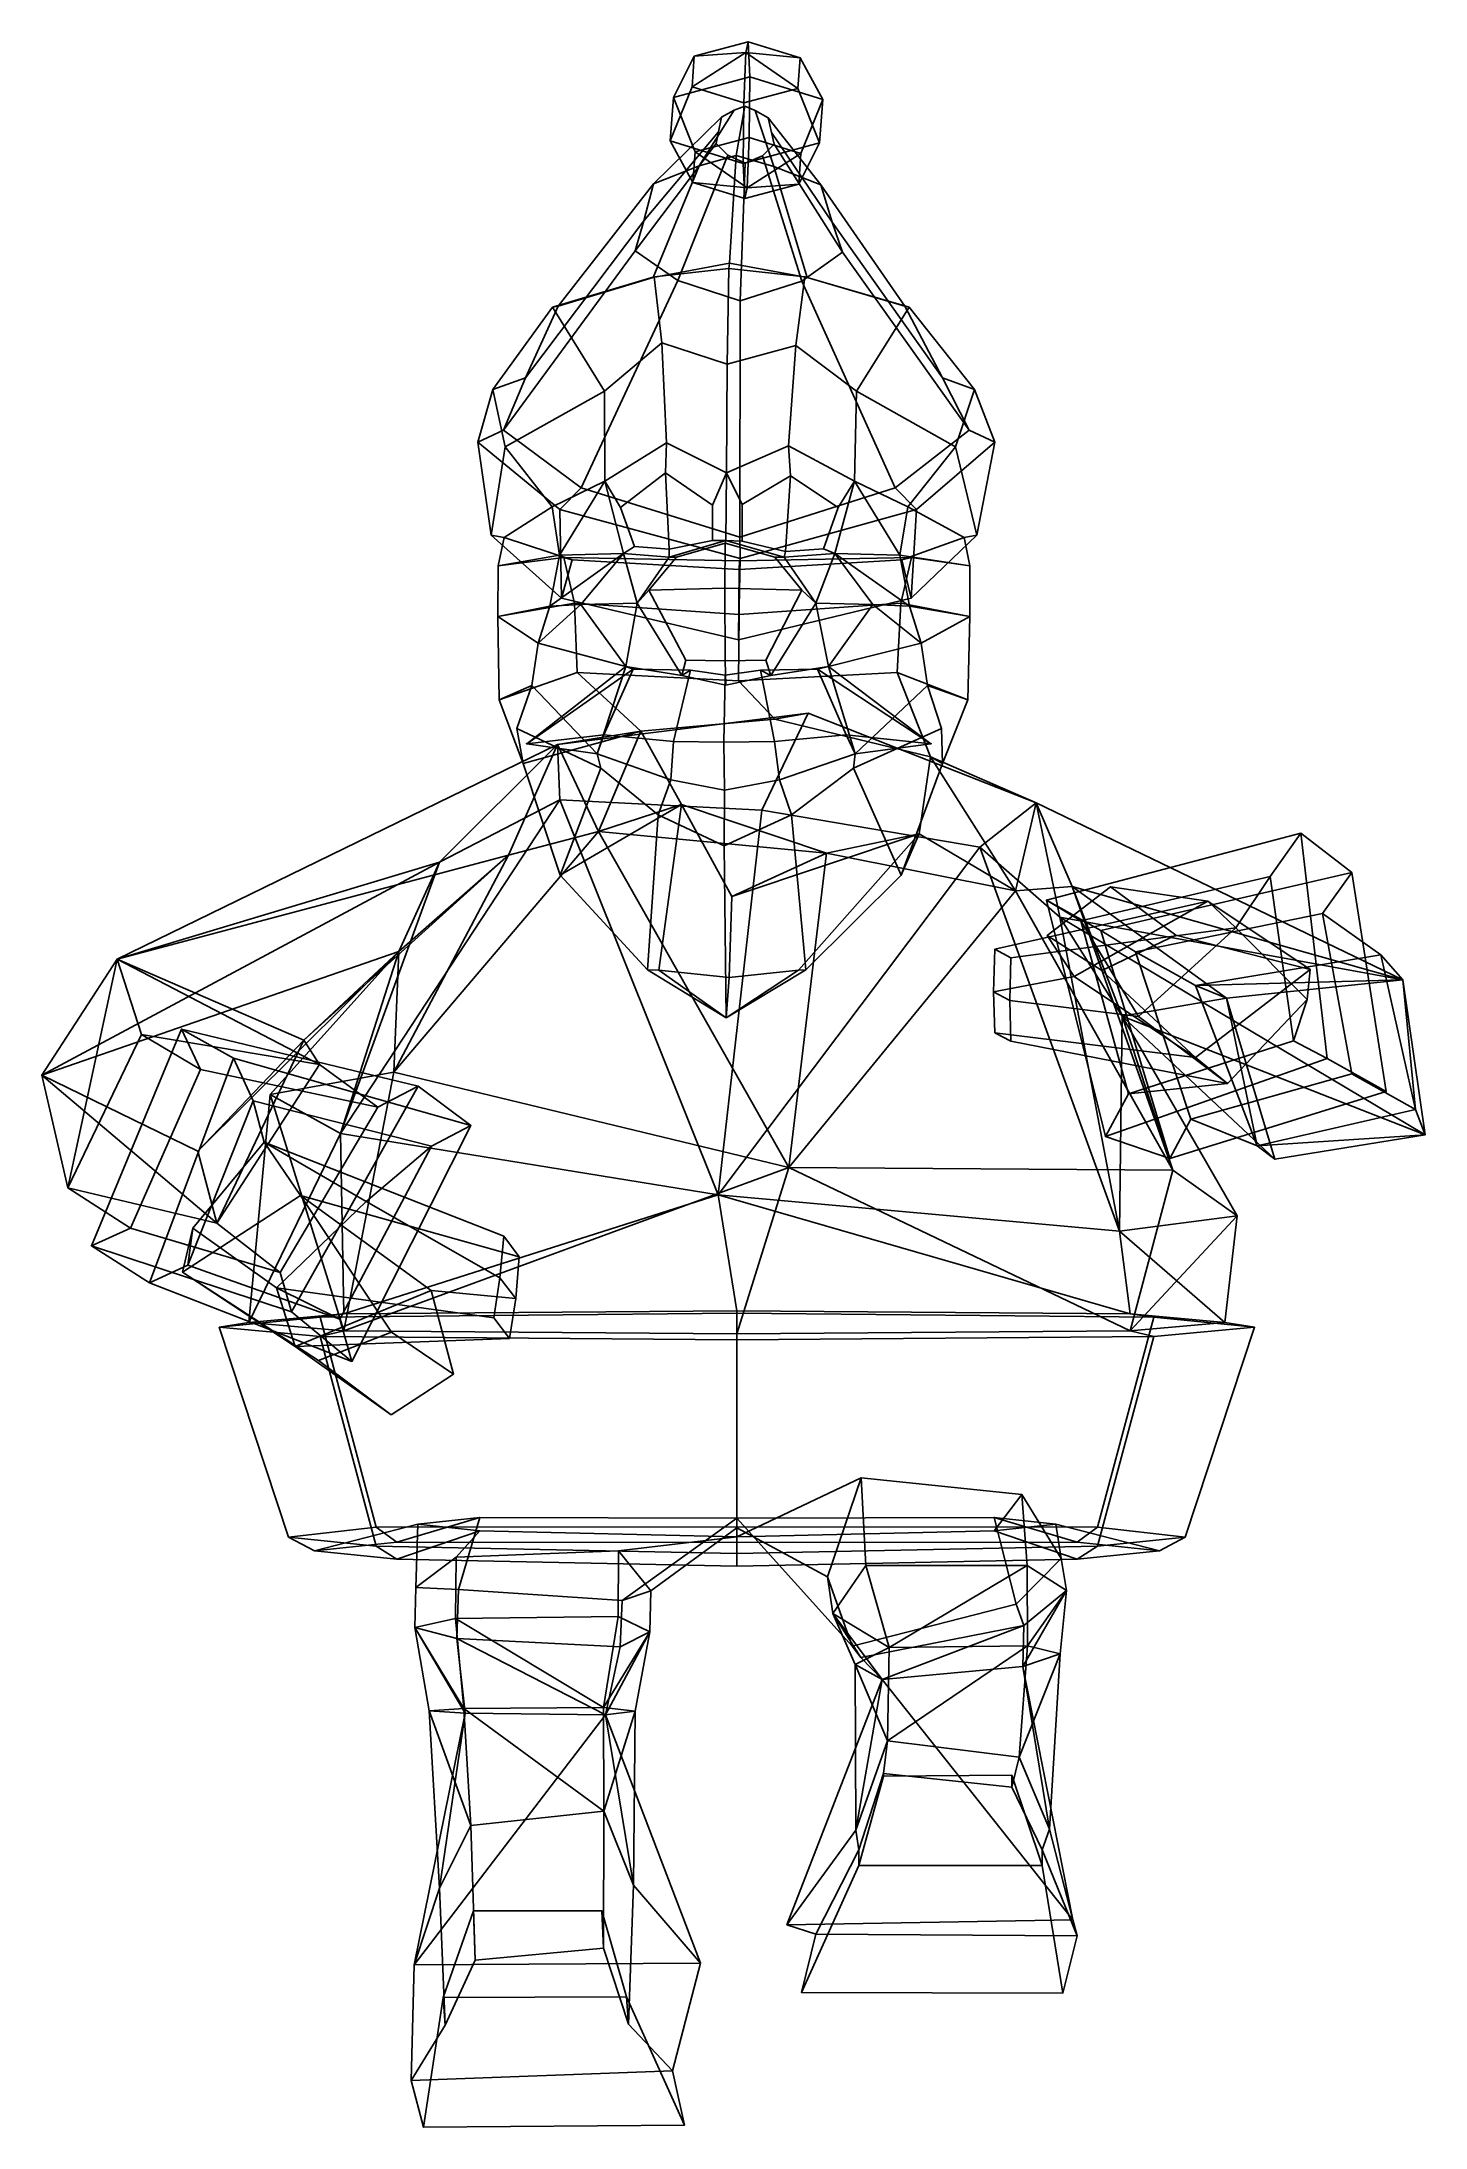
# Model space of a CAD drawing. Extents: x -183 to 173, y -148 to 388.
import ezdxf

# ---------------------------------------------------------------- set-up
doc = ezdxf.new("R2010")
doc.units = 0

msp = doc.modelspace()

# ---------------------------------------------------------------- linework, layer by layer
for p in [(-57.763596, 207.802673, 108.429733), (46.193691, 207.802673, 111.631088)]:
    msp.add_point(p)
for points in [[(-14.665961, 384.682983, -28.622747), (-0.774449, 388.431488, -34.444443), (-0.414084, 379.385986, -47.337162), (-20.059666, 374.084808, -39.104107)], [(-1.410165, 385.654297, -18.608929), (-0.774449, 388.431488, -34.444443), (-14.665961, 384.682983, -28.622747)], [(-1.410165, 385.654297, -18.608929), (12.529898, 384.30484, -27.597292), (-0.774449, 388.431488, -34.444443)], [(12.529898, 384.30484, -27.597292), (18.401079, 373.550049, -37.653893), (-0.414084, 379.385986, -47.337162), (-0.774449, 388.431488, -34.444443)], [(-20.890083, 362.947693, -21.187737), (-15.253153, 376.807861, -15.95401), (-14.665961, 384.682983, -28.622747), (-20.059666, 374.084808, -39.104107)], [(-1.948836, 372.681244, -9.106914), (-1.410165, 385.654297, -18.608929), (-15.253153, 376.807861, -15.95401)], [(-15.253153, 376.807861, -15.95401), (-1.410165, 385.654297, -18.608929), (-14.665961, 384.682983, -28.622747)], [(-1.948836, 372.681244, -9.106914), (11.942706, 376.429718, -14.928555), (-1.410165, 385.654297, -18.608929)], [(11.942706, 376.429718, -14.928555), (12.529898, 384.30484, -27.597292), (-1.410165, 385.654297, -18.608929)], [(17.57066, 362.412903, -19.737524), (18.401079, 373.550049, -37.653893), (12.529898, 384.30484, -27.597292), (11.942706, 376.429718, -14.928555)], [(-2.074917, 357.111755, -11.504498), (-1.948836, 372.681244, -9.106914), (-15.253153, 376.807861, -15.95401), (-20.890083, 362.947693, -21.187737)], [(-14.431678, 360.067963, -43.913025), (-20.059666, 374.084808, -39.104107), (-0.414084, 379.385986, -47.337162), (-0.540166, 363.816467, -49.734718)], [(-2.074917, 357.111755, -11.504498), (17.57066, 362.412903, -19.737524), (11.942706, 376.429718, -14.928555), (-1.948836, 372.681244, -9.106914)], [(12.764179, 359.689819, -42.887569), (-0.540166, 363.816467, -49.734718), (-0.414084, 379.385986, -47.337162), (18.401079, 373.550049, -37.653893)], [(-4.37944, 370.825378, -17.137192), (-7.699285, 369.038971, -18.415272), (-25.207827, 351.890045, 28.787086), (-13.413349, 356.475525, 34.154537)], [(-20.890083, 362.947693, -21.187737), (-20.059666, 374.084808, -39.104107), (-14.431678, 360.067963, -43.913025), (-15.01887, 352.192841, -31.244287)], [(-1.696675, 371.857574, -16.363199), (-4.37944, 370.825378, -17.137192), (-13.413349, 356.475525, 34.154537), (-3.867785, 359.135712, 37.376846)], [(-1.696675, 371.857574, -16.363199), (-3.867785, 359.135712, 37.376846), (5.827796, 356.36087, 34.80405), (1.007055, 370.750488, -16.934086)], [(1.007055, 370.750488, -16.934086), (5.827796, 356.36087, 34.80405), (17.879326, 351.633331, 30.241556), (4.362823, 368.871246, -17.960455)], [(17.57066, 362.412903, -19.737524), (12.176987, 351.814697, -30.21883), (12.764179, 359.689819, -42.887569), (18.401079, 373.550049, -37.653893)], [(-8.411701, 365.274353, -20.816711), (-9.067967, 362.23877, -22.756891), (-29.857391, 334.593292, 10.138931), (-27.620081, 342.315125, 18.470539)], [(-7.699285, 369.038971, -18.415272), (-8.411701, 365.274353, -20.816711), (-27.620081, 342.315125, 18.470539), (-25.207827, 351.890045, 28.787086)], [(4.362823, 368.871246, -17.960455), (17.879326, 351.633331, 30.241556), (20.82102, 342.026489, 20.105738), (5.149226, 365.085785, -20.305378)], [(5.149226, 365.085785, -20.305378), (20.82102, 342.026489, 20.105738), (23.485409, 334.275482, 11.939594), (5.865175, 362.031128, -22.193817)], [(-9.067967, 362.23877, -22.756891), (-6.040274, 359.220398, -24.515091), (-18.937603, 326.966949, 2.437042), (-29.857391, 334.593292, 10.138931)], [(-2.074917, 357.111755, -11.504498), (-20.890083, 362.947693, -21.187737), (-15.01887, 352.192841, -31.244287), (-1.714552, 348.066223, -24.39719)], [(-15.01887, 352.192841, -31.244287), (-14.431678, 360.067963, -43.913025), (-1.078848, 350.843384, -40.232655)], [(-1.078848, 350.843384, -40.232655), (-14.431678, 360.067963, -43.913025), (-0.540166, 363.816467, -49.734718)], [(-2.074917, 357.111755, -11.504498), (-1.714552, 348.066223, -24.39719), (12.176987, 351.814697, -30.21883), (17.57066, 362.412903, -19.737524)], [(-1.078848, 350.843384, -40.232655), (-0.540166, 363.816467, -49.734718), (12.764179, 359.689819, -42.887569)], [(12.176987, 351.814697, -30.21883), (-1.078848, 350.843384, -40.232655), (12.764179, 359.689819, -42.887569)], [(5.865175, 362.031128, -22.193817), (23.485409, 334.275482, 11.939594), (12.983082, 326.776764, 3.51457), (2.895817, 359.096161, -24.178144)], [(-49.733017, 320.393585, 73.479614), (-25.21385, 327.722839, 84.940117), (-13.413349, 356.475525, 34.154537), (-25.207827, 351.890045, 28.787086)], [(-5.633788, 331.404694, 92.005562), (-3.867785, 359.135712, 37.376846), (-13.413349, 356.475525, 34.154537), (-25.21385, 327.722839, 84.940117)], [(-6.040274, 359.220398, -24.515091), (-1.552576, 357.152924, -25.607298), (-2.836637, 321.777069, -2.456489), (-18.937603, 326.966949, 2.437042)], [(-5.633788, 331.404694, 92.005562), (14.343919, 327.722839, 86.158295), (5.827796, 356.36087, 34.80405), (-3.867785, 359.135712, 37.376846)], [(2.895817, 359.096161, -24.178144), (12.983082, 326.776764, 3.51457), (-2.836637, 321.777069, -2.456489), (-1.552576, 357.152924, -25.607298)], [(39.521812, 320.393585, 76.228218), (17.879326, 351.633331, 30.241556), (5.827796, 356.36087, 34.80405), (14.343919, 327.722839, 86.158295)], [(-58.111385, 301.916931, 51.838196), (-49.733017, 320.393585, 73.479614), (-25.207827, 351.890045, 28.787086), (-27.620081, 342.315125, 18.470539)], [(-1.714552, 348.066223, -24.39719), (-15.01887, 352.192841, -31.244287), (-1.078848, 350.843384, -40.232655)], [(-1.714552, 348.066223, -24.39719), (-1.078848, 350.843384, -40.232655), (12.176987, 351.814697, -30.21883)], [(49.215935, 301.916901, 55.143341), (20.82102, 342.026489, 20.105738), (17.879326, 351.633331, 30.241556), (39.521812, 320.393585, 76.228218)], [(-63.795689, 288.49353, 32.724415), (-58.111385, 301.916931, 51.838196), (-27.620081, 342.315125, 18.470539), (-29.857391, 334.593292, 10.138931)], [(56.065571, 288.4935, 36.415539), (23.485409, 334.275482, 11.939594), (20.82102, 342.026489, 20.105738), (49.215935, 301.916901, 55.143341)], [(-43.734264, 273.62616, 17.649656), (-63.795689, 288.49353, 32.724415), (-29.857391, 334.593292, 10.138931), (-18.937603, 326.966949, 2.437042)], [(36.969723, 273.62616, 20.134935), (12.983082, 326.776764, 3.51457), (23.485409, 334.275482, 11.939594), (56.065571, 288.4935, 36.415539)], [(-23.049641, 310.933472, 103.858185), (-24.991432, 327.950592, 90.344574), (-51.138714, 320.112152, 78.764809), (-37.794567, 298.526672, 97.269722)], [(-24.991432, 327.950592, 90.344574), (-25.21385, 327.722839, 84.940117), (-49.733017, 320.393585, 73.479614), (-51.138714, 320.112152, 78.764809)], [(-5.779054, 330.073425, 96.722786), (-5.633788, 331.404694, 92.005562), (-25.21385, 327.722839, 84.940117), (-24.991432, 327.950592, 90.344574)], [(-6.247563, 305.447083, 111.936508), (-5.779054, 330.073425, 96.722786), (-24.991432, 327.950592, 90.344574), (-23.049641, 310.933472, 103.858185)], [(-6.247563, 305.447083, 111.936508), (11.410066, 310.249695, 105.349007), (13.789377, 327.950592, 91.538826), (-5.779054, 330.073425, 96.722786)], [(-5.779054, 330.073425, 96.722786), (13.789377, 327.950592, 91.538826), (14.343919, 327.722839, 86.158295), (-5.633788, 331.404694, 92.005562)], [(11.410066, 310.249695, 105.349007), (27.013762, 298.526672, 99.265503), (40.59964, 320.112152, 81.58989), (13.789377, 327.950592, 91.538826)], [(13.789377, 327.950592, 91.538826), (40.59964, 320.112152, 81.58989), (39.521812, 320.393585, 76.228218), (14.343919, 327.722839, 86.158295)], [(-2.926732, 260.913422, 4.099665), (-43.734264, 273.62616, 17.649656), (-18.937603, 326.966949, 2.437042), (-2.836637, 321.777069, -2.456489)], [(-2.926732, 260.913422, 4.099665), (-2.836637, 321.777069, -2.456489), (12.983082, 326.776764, 3.51457), (36.969723, 273.62616, 20.134935)], [(-51.138714, 320.112152, 78.764809), (-49.733017, 320.393585, 73.479614), (-58.111385, 301.916931, 51.838196), (-66.501694, 298.949829, 54.685814)], [(-37.794567, 298.526672, 97.269722), (-51.138714, 320.112152, 78.764809), (-66.501694, 298.949829, 54.685814), (-63.323288, 284.214355, 82.955971)], [(27.013762, 298.526672, 99.265503), (52.503235, 284.214325, 86.52285), (57.415119, 298.949829, 58.501831), (40.59964, 320.112152, 81.58989)], [(40.59964, 320.112152, 81.58989), (57.415119, 298.949829, 58.501831), (49.215935, 301.916901, 55.143341), (39.521812, 320.393585, 76.228218)], [(-23.049641, 310.933472, 103.858185), (-37.794567, 298.526672, 97.269722), (-37.674686, 275.38208, 102.886467), (-21.788818, 285.242249, 113.879646)], [(-6.247563, 305.447083, 111.936508), (-23.049641, 310.933472, 103.858185), (-21.788818, 285.242249, 113.879646), (-6.419918, 277.47171, 117.533348)], [(-6.247563, 305.447083, 111.936508), (-6.419918, 277.47171, 117.533348), (9.544523, 284.460419, 114.96431), (11.410066, 310.249695, 105.349007)], [(11.410066, 310.249695, 105.349007), (9.544523, 284.460419, 114.96431), (26.548496, 275.38208, 104.86422), (27.013762, 298.526672, 99.265503)], [(-66.501694, 298.949829, 54.685814), (-58.111385, 301.916931, 51.838196), (-63.795689, 288.49353, 32.724415), (-70.346657, 285.394348, 32.511021)], [(57.415119, 298.949829, 58.501831), (62.617249, 285.394348, 36.605644), (56.065571, 288.4935, 36.415539), (49.215935, 301.916901, 55.143341)], [(-63.323288, 284.214355, 82.955971), (-66.501694, 298.949829, 54.685814), (-70.346657, 285.394348, 32.511021), (-66.963081, 261.473633, 52.568161)], [(-51.27343, 268.750305, 86.899651), (-37.674686, 275.38208, 102.886467), (-37.794567, 298.526672, 97.269722), (-63.323288, 284.214355, 82.955971)], [(40.23354, 268.750305, 89.717606), (52.503235, 284.214325, 86.52285), (27.013762, 298.526672, 99.265503), (26.548496, 275.38208, 104.86422)], [(52.503235, 284.214325, 86.52285), (58.005939, 261.473633, 56.41658), (62.617249, 285.394348, 36.605644), (57.415119, 298.949829, 58.501831)], [(-70.346657, 285.394348, 32.511021), (-63.795689, 288.49353, 32.724415), (-43.734264, 273.62616, 17.649656), (-49.228775, 268.098877, 16.45369)], [(-66.963081, 261.473633, 52.568161), (-70.346657, 285.394348, 32.511021), (-49.228775, 268.098877, 16.45369), (-48.824905, 245.246094, 32.426498)], [(-22.047392, 277.45752, 113.866714), (-21.788818, 285.242249, 113.879646), (-37.674686, 275.38208, 102.886467), (-33.690636, 268.586578, 104.139587)], [(-22.047392, 277.45752, 113.866714), (-9.968741, 269.18219, 116.301605), (-6.419918, 277.47171, 117.533348), (-21.788818, 285.242249, 113.879646)], [(10.060052, 276.752808, 114.690994), (9.544523, 284.460419, 114.96431), (-6.419918, 277.47171, 117.533348), (-2.354457, 269.31073, 116.709999)], [(10.060052, 276.752808, 114.690994), (22.334066, 268.57486, 103.357361), (26.548496, 275.38208, 104.86422), (9.544523, 284.460419, 114.96431)], [(62.617249, 285.394348, 36.605644), (42.527412, 268.098877, 19.27932), (36.969723, 273.62616, 20.134935), (56.065571, 288.4935, 36.415539)], [(58.005939, 261.473633, 56.41658), (41.141476, 245.246063, 35.19701), (42.527412, 268.098877, 19.27932), (62.617249, 285.394348, 36.605644)], [(-63.323288, 284.214355, 82.955971), (-66.963081, 261.473633, 52.568161), (-63.609589, 260.825653, 51.06192), (-51.27343, 268.750305, 86.899651)], [(52.503235, 284.214325, 86.52285), (40.23354, 268.750305, 89.717606), (54.751484, 260.825653, 54.706844), (58.005939, 261.473633, 56.41658)], [(-49.342075, 256.295074, 88.274399), (-37.674686, 275.38208, 102.886467), (-51.27343, 268.750305, 86.899651)], [(-32.920647, 256.776367, 108.684898), (-37.674686, 275.38208, 102.886467), (-49.342075, 256.295074, 88.274399)], [(-30.050776, 258.562134, 107.676445), (-33.690636, 268.586578, 104.139587), (-37.674686, 275.38208, 102.886467), (-32.920647, 256.776367, 108.684898)], [(-21.123627, 257.895386, 113.087952), (-22.047392, 277.45752, 113.866714), (-33.690636, 268.586578, 104.139587), (-30.050776, 258.562134, 107.676445)], [(-9.968741, 269.18219, 116.301605), (-22.047392, 277.45752, 113.866714), (-21.123627, 257.895386, 113.087952), (-10.009377, 260.121613, 117.621185)], [(-10.009377, 260.121613, 117.621185), (-6.524918, 260.042236, 120.94297), (-6.419918, 277.47171, 117.533348), (-9.968741, 269.18219, 116.301605)], [(-2.401805, 259.873718, 118.247513), (-2.354457, 269.31073, 116.709999), (-6.419918, 277.47171, 117.533348), (-6.524918, 260.042236, 120.94297)], [(-2.354457, 269.31073, 116.709999), (-2.401805, 259.873718, 118.247513), (8.781822, 257.250854, 113.411308), (10.060052, 276.752808, 114.690994)], [(8.781822, 257.250854, 113.411308), (18.534462, 257.916504, 107.378403), (22.334066, 268.57486, 103.357361), (10.060052, 276.752808, 114.690994)], [(18.534462, 257.916504, 107.378403), (21.446678, 256.776367, 110.359138), (26.548496, 275.38208, 104.86422), (22.334066, 268.57486, 103.357361)], [(21.446678, 256.776367, 110.359138), (38.221256, 256.295074, 90.970909), (26.548496, 275.38208, 104.86422)], [(38.221256, 256.295074, 90.970909), (40.23354, 268.750305, 89.717606), (26.548496, 275.38208, 104.86422)], [(-51.27343, 268.750305, 86.899651), (-63.609589, 260.825653, 51.06192), (-65.133423, 253.585815, 51.669468), (-49.342075, 256.295074, 88.274399)], [(-49.228775, 268.098877, 16.45369), (-43.734264, 273.62616, 17.649656), (-2.926732, 260.913422, 4.099665), (-2.867269, 255.430573, 2.168707)], [(42.527412, 268.098877, 19.27932), (-2.867269, 255.430573, 2.168707), (-2.926732, 260.913422, 4.099665), (36.969723, 273.62616, 20.134935)], [(40.23354, 268.750305, 89.717606), (38.221256, 256.295074, 90.970909), (56.235039, 253.585815, 55.407005), (54.751484, 260.825653, 54.706844)], [(-48.824905, 245.246094, 32.426498), (-49.228775, 268.098877, 16.45369), (-2.867269, 255.430573, 2.168707), (-3.331119, 234.490295, 17.231268)], [(41.141476, 245.246063, 35.19701), (-3.331119, 234.490295, 17.231268), (-2.867269, 255.430573, 2.168707), (42.527412, 268.098877, 19.27932)], [(-66.963081, 261.473633, 52.568161), (-48.824905, 245.246094, 32.426498), (-46.049946, 255.138611, 26.334406), (-63.609589, 260.825653, 51.06192)], [(-65.133423, 253.585815, 51.669468), (-63.609589, 260.825653, 51.06192), (-46.049946, 255.138611, 26.334406), (-48.237137, 255.701111, 22.234213)], [(-21.123627, 257.895386, 113.087952), (-30.050776, 258.562134, 107.676445), (-32.920647, 256.776367, 108.684898), (-21.161768, 255.826233, 115.395149)], [(-6.857255, 247.826416, 140.129303), (-6.71127, 259.411011, 135.388733), (-19.225603, 255.797424, 131.669815), (-26.349178, 247.307465, 133.095139)], [(-21.123627, 257.895386, 113.087952), (-21.161768, 255.826233, 115.395149), (-6.524918, 260.042236, 120.94297), (-10.009377, 260.121613, 117.621185)], [(-6.71127, 259.411011, 135.388733), (-6.524918, 260.042236, 120.94297), (-21.161768, 255.826233, 115.395149), (-19.225603, 255.797424, 131.669815)], [(-6.857255, 247.826416, 140.129303), (13.030555, 247.307465, 134.307831), (6.00818, 255.797424, 132.446884), (-6.71127, 259.411011, 135.388733)], [(-6.71127, 259.411011, 135.388733), (6.00818, 255.797424, 132.446884), (8.425563, 255.826233, 116.30629), (-6.524918, 260.042236, 120.94297)], [(8.781822, 257.250854, 113.411308), (-2.401805, 259.873718, 118.247513), (-6.524918, 260.042236, 120.94297), (8.425563, 255.826233, 116.30629)], [(8.781822, 257.250854, 113.411308), (8.425563, 255.826233, 116.30629), (21.446678, 256.776367, 110.359138), (18.534462, 257.916504, 107.378403)], [(58.005939, 261.473633, 56.41658), (54.751484, 260.825653, 54.706844), (38.746632, 255.138611, 28.945713), (41.141476, 245.246063, 35.19701)], [(56.235039, 253.585815, 55.407005), (41.181965, 255.701111, 24.987871), (38.746632, 255.138611, 28.945713), (54.751484, 260.825653, 54.706844)], [(-49.342075, 256.295074, 88.274399), (-65.133423, 253.585815, 51.669468), (-65.243423, 240.523987, 54.533901), (-51.799145, 243.205963, 88.733574)], [(-65.243423, 240.523987, 54.533901), (-65.133423, 253.585815, 51.669468), (-48.237137, 255.701111, 22.234213), (-45.466896, 243.942383, 21.449591)], [(-51.799145, 243.205963, 88.733574), (-32.920647, 256.776367, 108.684898), (-49.342075, 256.295074, 88.274399)], [(-43.864357, 243.605652, 112.220879), (-32.920647, 256.776367, 108.684898), (-51.799145, 243.205963, 88.733574)], [(-48.824905, 245.246094, 32.426498), (-3.331119, 234.490295, 17.231268), (-3.139555, 252.663696, 11.010733), (-46.049946, 255.138611, 26.334406)], [(-48.237137, 255.701111, 22.234213), (-46.049946, 255.138611, 26.334406), (-3.139555, 252.663696, 11.010733), (-3.064239, 254.837891, 8.565076)], [(-45.466896, 243.942383, 21.449591), (-48.237137, 255.701111, 22.234213), (-3.064239, 254.837891, 8.565076), (-3.131433, 241.057098, 10.747564)], [(-43.864357, 243.605652, 112.220879), (-29.332556, 243.917603, 115.69207), (-32.920647, 256.776367, 108.684898)], [(-29.332556, 243.917603, 115.69207), (-21.161768, 255.826233, 115.395149), (-32.920647, 256.776367, 108.684898)], [(-26.349178, 247.307465, 133.095139), (-19.225603, 255.797424, 131.669815), (-21.161768, 255.826233, 115.395149), (-29.332556, 243.917603, 115.69207)], [(41.141476, 245.246063, 35.19701), (38.746632, 255.138611, 28.945713), (-3.139555, 252.663696, 11.010733), (-3.331119, 234.490295, 17.231268)], [(41.181965, 255.701111, 24.987871), (-3.064239, 254.837891, 8.565076), (-3.139555, 252.663696, 11.010733), (38.746632, 255.138611, 28.945713)], [(38.465256, 243.942383, 24.034279), (-3.131433, 241.057098, 10.747564), (-3.064239, 254.837891, 8.565076), (41.181965, 255.701111, 24.987871)], [(13.030555, 247.307465, 134.307831), (16.562599, 243.917603, 117.105408), (8.425563, 255.826233, 116.30629), (6.00818, 255.797424, 132.446884)], [(16.562599, 243.917603, 117.105408), (21.446678, 256.776367, 110.359138), (8.425563, 255.826233, 116.30629)], [(31.280451, 243.605652, 114.534966), (21.446678, 256.776367, 110.359138), (16.562599, 243.917603, 117.105408)], [(31.280451, 243.605652, 114.534966), (40.64542, 243.205963, 91.580406), (21.446678, 256.776367, 110.359138)], [(40.64542, 243.205963, 91.580406), (38.221256, 256.295074, 90.970909), (21.446678, 256.776367, 110.359138)], [(38.221256, 256.295074, 90.970909), (40.64542, 243.205963, 91.580406), (56.168583, 240.523987, 58.272781), (56.235039, 253.585815, 55.407005)], [(56.168583, 240.523987, 58.272781), (38.465256, 243.942383, 24.034279), (41.181965, 255.701111, 24.987871), (56.235039, 253.585815, 55.407005)], [(-16.809267, 229.330719, 129.486862), (-26.349178, 247.307465, 133.095139), (-29.332556, 243.917603, 115.69207), (-17.868303, 225.342957, 116.769836)], [(-6.700863, 229.083679, 135.050797), (-6.857255, 247.826416, 140.129303), (-26.349178, 247.307465, 133.095139), (-16.809267, 229.330719, 129.486862)], [(-6.700863, 229.083679, 135.050797), (3.730745, 229.330719, 130.119385), (13.030555, 247.307465, 134.307831), (-6.857255, 247.826416, 140.129303)], [(3.730745, 229.330719, 130.119385), (5.053752, 225.342957, 117.475723), (16.562599, 243.917603, 117.105408), (13.030555, 247.307465, 134.307831)], [(-64.883881, 219.070618, 57.035034), (-65.243423, 240.523987, 54.533901), (-45.466896, 243.942383, 21.449591), (-44.793007, 226.131714, 25.320427)], [(-51.799145, 243.205963, 88.733574), (-65.243423, 240.523987, 54.533901), (-54.861992, 233.666504, 88.581627)], [(-54.861992, 233.666504, 88.581627), (-43.864357, 243.605652, 112.220879), (-51.799145, 243.205963, 88.733574)], [(-32.302834, 227.650818, 110.290283), (-43.864357, 243.605652, 112.220879), (-54.861992, 233.666504, 88.581627)], [(-44.793007, 226.131714, 25.320427), (-45.466896, 243.942383, 21.449591), (-3.131433, 241.057098, 10.747564), (-3.295607, 223.952759, 16.07868)], [(-32.302834, 227.650818, 110.290283), (-29.332556, 243.917603, 115.69207), (-43.864357, 243.605652, 112.220879)], [(-17.868303, 225.342957, 116.769836), (-29.332556, 243.917603, 115.69207), (-32.302834, 227.650818, 110.290283)], [(37.554466, 226.131714, 27.856314), (-3.295607, 223.952759, 16.07868), (-3.131433, 241.057098, 10.747564), (38.465256, 243.942383, 24.034279)], [(5.053752, 225.342957, 117.475723), (19.859629, 227.650818, 111.896622), (16.562599, 243.917603, 117.105408)], [(19.859629, 227.650818, 111.896622), (31.280451, 243.605652, 114.534966), (16.562599, 243.917603, 117.105408)], [(19.859629, 227.650818, 111.896622), (43.711815, 233.666504, 91.617203), (31.280451, 243.605652, 114.534966)], [(43.711815, 233.666504, 91.617203), (40.64542, 243.205963, 91.580406), (31.280451, 243.605652, 114.534966)], [(55.65583, 219.070618, 60.747051), (37.554466, 226.131714, 27.856314), (38.465256, 243.942383, 24.034279), (56.168583, 240.523987, 58.272781)], [(40.64542, 243.205963, 91.580406), (43.711815, 233.666504, 91.617203), (56.168583, 240.523987, 58.272781)], [(-56.490074, 222.760925, 89.282333), (-54.861992, 233.666504, 88.581627), (-65.243423, 240.523987, 54.533901), (-64.883881, 219.070618, 57.035034)], [(45.293694, 222.760925, 92.416763), (55.65583, 219.070618, 60.747051), (56.168583, 240.523987, 58.272781), (43.711815, 233.666504, 91.617203)], [(-56.490074, 222.760925, 89.282333), (-39.638184, 205.18634, 117.563263), (-32.302834, 227.650818, 110.290283), (-54.861992, 233.666504, 88.581627)], [(45.293694, 222.760925, 92.416763), (43.711815, 233.666504, 91.617203), (19.859629, 227.650818, 111.896622), (26.733559, 205.18634, 119.607178)], [(-58.711411, 202.696777, 62.20034), (-64.883881, 219.070618, 57.035034), (-44.793007, 226.131714, 25.320427), (-28.451391, 211.037506, 37.910324)], [(-30.370394, 226.964844, 124.411842), (-32.302834, 227.650818, 110.290283), (-57.763596, 207.802673, 108.429733)], [(-57.763596, 207.802673, 108.429733), (-32.302834, 227.650818, 110.290283), (-39.638184, 205.18634, 117.563263)], [(-37.945103, 210.064758, 127.463127), (-30.370394, 226.964844, 124.411842), (-57.763596, 207.802673, 108.429733)], [(-28.451391, 211.037506, 37.910324), (-44.793007, 226.131714, 25.320427), (-3.295607, 223.952759, 16.07868), (6.033244, 214.147217, 11.778603)], [(-15.684011, 226.709045, 124.994843), (-30.370394, 226.964844, 124.411842), (-37.945103, 210.064758, 127.463127), (-20.010071, 208.330078, 136.789963)], [(-30.370394, 226.964844, 124.411842), (-15.684011, 226.709045, 124.994843), (-17.868303, 225.342957, 116.769836), (-32.302834, 227.650818, 110.290283)], [(-20.010071, 208.330078, 136.789963), (-7.046583, 208.162659, 137.882919), (-6.745018, 225.440796, 128.090256), (-15.684011, 226.709045, 124.994843)], [(-6.700863, 229.083679, 135.050797), (-16.809267, 229.330719, 129.486862), (-17.868303, 225.342957, 116.769836), (-6.59372, 222.869263, 123.177162)], [(-6.745018, 225.440796, 128.090256), (-6.59372, 222.869263, 123.177162), (-17.868303, 225.342957, 116.769836), (-15.684011, 226.709045, 124.994843)], [(5.959591, 208.330078, 137.589691), (2.367502, 226.709045, 125.550743), (-6.745018, 225.440796, 128.090256), (-7.046583, 208.162659, 137.882919)], [(-6.745018, 225.440796, 128.090256), (2.367502, 226.709045, 125.550743), (5.053752, 225.342957, 117.475723), (-6.59372, 222.869263, 123.177162)], [(-6.700863, 229.083679, 135.050797), (-6.59372, 222.869263, 123.177162), (5.053752, 225.342957, 117.475723), (3.730745, 229.330719, 130.119385)], [(46.049538, 204.45108, 34.117733), (6.033244, 214.147217, 11.778603), (-3.295607, 223.952759, 16.07868), (37.554466, 226.131714, 27.856314)], [(17.06193, 226.964844, 125.872513), (19.859629, 227.650818, 111.896622), (5.053752, 225.342957, 117.475723), (2.367502, 226.709045, 125.550743)], [(2.367502, 226.709045, 125.550743), (5.959591, 208.330078, 137.589691), (24.434536, 210.064758, 129.384109), (17.06193, 226.964844, 125.872513)], [(17.06193, 226.964844, 125.872513), (46.193691, 207.802673, 111.631088), (19.859629, 227.650818, 111.896622)], [(24.434536, 210.064758, 129.384109), (46.193691, 207.802673, 111.631088), (17.06193, 226.964844, 125.872513)], [(46.193691, 207.802673, 111.631088), (26.733559, 205.18634, 119.607178), (19.859629, 227.650818, 111.896622)], [(49.177212, 202.696777, 65.522766), (46.049538, 204.45108, 34.117733), (37.554466, 226.131714, 27.856314), (55.65583, 219.070618, 60.747051)], [(-58.711411, 202.696777, 62.20034), (-60.327122, 211.684204, 92.921089), (-56.490074, 222.760925, 89.282333), (-64.883881, 219.070618, 57.035034)], [(-56.490074, 222.760925, 89.282333), (-60.327122, 211.684204, 92.921089), (-38.68354, 201.497406, 108.758255), (-39.638184, 205.18634, 117.563263)], [(45.293694, 222.760925, 92.416763), (26.733559, 205.18634, 119.607178), (26.32251, 201.497406, 110.760109), (48.899574, 211.684204, 96.284721)], [(49.177212, 202.696777, 65.522766), (55.65583, 219.070618, 60.747051), (45.293694, 222.760925, 92.416763), (48.899574, 211.684204, 96.284721)], [(14.659204, 215.653961, 3.418839), (2.709586, 190.726593, -43.129471), (-49.272877, 193.317627, -28.267334), (-49.823082, 207.62915, 7.544332)], [(14.659204, 215.653961, 3.418839), (-49.823082, 207.62915, 7.544332), (-28.451391, 211.037506, 37.910324), (6.033244, 214.147217, 11.778603)], [(14.659204, 215.653961, 3.418839), (73.303543, 192.585663, -3.874723), (58.753555, 181.158539, -36.851738), (2.709586, 190.726593, -43.129471)], [(6.033244, 214.147217, 11.778603), (46.049538, 204.45108, 34.117733), (73.303543, 192.585663, -3.874723), (14.659204, 215.653961, 3.418839)], [(-38.68354, 201.497406, 108.758255), (-60.327122, 211.684204, 92.921089), (-58.711411, 202.696777, 62.20034), (-49.177517, 173.927032, 80.026382)], [(-49.177517, 173.927032, 80.026382), (-58.711411, 202.696777, 62.20034), (-28.451391, 211.037506, 37.910324), (-17.925972, 192.134735, 70.026016)], [(-39.638184, 205.18634, 117.563263), (-37.945103, 210.064758, 127.463127), (-57.763596, 207.802673, 108.429733)], [(-49.823082, 207.62915, 7.544332), (-39.307575, 185.233215, 68.820747), (-28.451391, 211.037506, 37.910324)], [(-20.010071, 208.330078, 136.789963), (-37.945103, 210.064758, 127.463127), (-39.638184, 205.18634, 117.563263), (-20.721722, 198.525391, 127.358215)], [(-39.307575, 185.233215, 68.820747), (-17.925972, 192.134735, 70.026016), (-28.451391, 211.037506, 37.910324)], [(5.959591, 208.330078, 137.589691), (7.250244, 198.525391, 128.219604), (26.733559, 205.18634, 119.607178), (24.434536, 210.064758, 129.384109)], [(26.733559, 205.18634, 119.607178), (46.193691, 207.802673, 111.631088), (24.434536, 210.064758, 129.384109)], [(26.32251, 201.497406, 110.760109), (38.564522, 173.927032, 82.728394), (49.177212, 202.696777, 65.522766), (48.899574, 211.684204, 96.284721)], [(-62.446148, 179.122925, 52.480114), (-49.823082, 207.62915, 7.544332), (-163.146362, 152.382324, 43.961254)], [(-80.21508, 177.315521, -23.974808), (-163.146362, 152.382324, 43.961254), (-49.823082, 207.62915, 7.544332)], [(-80.21508, 177.315521, -23.974808), (-49.823082, 207.62915, 7.544332), (-49.272877, 193.317627, -28.267334)], [(-62.446148, 179.122925, 52.480114), (-39.307575, 185.233215, 68.820747), (-49.823082, 207.62915, 7.544332)], [(-23.9802, 189.493591, 129.783066), (-20.721722, 198.525391, 127.358215), (-39.638184, 205.18634, 117.563263), (-38.68354, 201.497406, 108.758255)], [(-7.046583, 208.162659, 137.882919), (-20.010071, 208.330078, 136.789963), (-20.721722, 198.525391, 127.358215), (-6.908698, 195.848999, 133.40538)], [(-7.046583, 208.162659, 137.882919), (-6.908698, 195.848999, 133.40538), (7.250244, 198.525391, 128.219604), (5.959591, 208.330078, 137.589691)], [(10.353339, 189.493591, 130.840363), (26.32251, 201.497406, 110.760109), (26.733559, 205.18634, 119.607178), (7.250244, 198.525391, 128.219604)], [(38.564522, 173.927032, 82.728394), (43.141537, 184.631714, 65.705635), (46.049538, 204.45108, 34.117733), (49.177212, 202.696777, 65.522766)], [(67.991219, 169.94754, 58.028927), (46.049538, 204.45108, 34.117733), (43.141537, 184.631714, 65.705635)], [(73.303543, 192.585663, -3.874723), (46.049538, 204.45108, 34.117733), (67.991219, 169.94754, 58.028927)], [(-26.674768, 149.622894, 113.804245), (-23.9802, 189.493591, 129.783066), (-38.68354, 201.497406, 108.758255), (-49.177517, 173.927032, 80.026382)], [(14.026005, 149.622894, 115.057625), (38.564522, 173.927032, 82.728394), (26.32251, 201.497406, 110.760109), (10.353339, 189.493591, 130.840363)], [(-105.71199, 107.502144, -44.839565), (-49.272877, 193.317627, -28.267334), (-8.537743, 91.755684, -87.753975)], [(-105.71199, 107.502144, -44.839565), (-80.21508, 177.315521, -23.974808), (-49.272877, 193.317627, -28.267334)], [(-8.537743, 91.755684, -87.753975), (-49.272877, 193.317627, -28.267334), (2.709586, 190.726593, -43.129471)], [(-7.022558, 181.492737, 137.102753), (-6.908698, 195.848999, 133.40538), (-20.721722, 198.525391, 127.358215), (-23.9802, 189.493591, 129.783066)], [(-7.022558, 181.492737, 137.102753), (10.353339, 189.493591, 130.840363), (7.250244, 198.525391, 128.219604), (-6.908698, 195.848999, 133.40538)], [(-26.674768, 149.622894, 113.804245), (-49.177517, 173.927032, 80.026382), (-17.925972, 192.134735, 70.026016), (-23.766911, 149.48175, 97.965126)], [(19.358969, 179.671143, 72.627403), (-17.925972, 192.134735, 70.026016), (-39.307575, 185.233215, 68.820747)], [(-6.444196, 137.292572, 118.321678), (-7.022558, 181.492737, 137.102753), (-23.9802, 189.493591, 129.783066), (-26.674768, 149.622894, 113.804245)], [(-23.766911, 149.48175, 97.965126), (-17.925972, 192.134735, 70.026016), (-5.00401, 168.498566, 71.554756), (-5.704902, 147.625, 94.31469)], [(-5.00401, 168.498566, 71.554756), (-17.925972, 192.134735, 70.026016), (19.358969, 179.671143, 72.627403)], [(-8.537743, 91.755684, -87.753975), (2.709586, 190.726593, -43.129471), (58.753555, 181.158539, -36.851738)], [(-6.444196, 137.292572, 118.321678), (14.026005, 149.622894, 115.057625), (10.353339, 189.493591, 130.840363), (-7.022558, 181.492737, 137.102753)], [(79.379143, 163.186279, -31.327459), (58.753555, 181.158539, -36.851738), (73.303543, 192.585663, -3.874723)], [(82.565155, 171.013702, 46.644562), (73.303543, 192.585663, -3.874723), (67.991219, 169.94754, 58.028927)], [(82.565155, 171.013702, 46.644562), (167.618454, 147.063049, 16.750595), (73.303543, 192.585663, -3.874723)], [(79.379143, 163.186279, -31.327459), (73.303543, 192.585663, -3.874723), (167.618454, 147.063049, 16.750595)], [(9.628016, 98.767525, 129.588486), (-39.307575, 185.233215, 68.820747), (-91.967903, 123.235664, 107.919449)], [(-91.967903, 123.235664, 107.919449), (-39.307575, 185.233215, 68.820747), (-62.446148, 179.122925, 52.480114)], [(9.628016, 98.767525, 129.588486), (19.358969, 179.671143, 72.627403), (-39.307575, 185.233215, 68.820747)], [(12.098264, 149.48175, 99.069595), (-5.704902, 147.625, 94.31469), (-5.00401, 168.498566, 71.554756), (43.141537, 184.631714, 65.705635)], [(-5.00401, 168.498566, 71.554756), (19.358969, 179.671143, 72.627403), (43.141537, 184.631714, 65.705635)], [(14.026005, 149.622894, 115.057625), (12.098264, 149.48175, 99.069595), (43.141537, 184.631714, 65.705635), (38.564522, 173.927032, 82.728394)], [(19.358969, 179.671143, 72.627403), (67.991219, 169.94754, 58.028927), (43.141537, 184.631714, 65.705635)], [(89.886887, 159.728302, 72.255058), (75.91172, 167.551544, 101.250809), (141.331894, 184.75238, 128.634171), (154.476044, 174.695282, 100.785477)], [(75.91172, 167.551544, 101.250809), (84.729279, 162.236023, 107.292091), (133.487427, 173.653687, 127.876167), (141.331894, 184.75238, 128.634171)], [(148.152481, 126.75457, 149.943359), (141.331894, 184.75238, 128.634171), (133.487427, 173.653687, 127.876167), (139.457123, 131.329224, 144.180389)], [(148.152481, 126.75457, 149.943359), (163.307953, 118.264763, 121.743172), (154.476044, 174.695282, 100.785477), (141.331894, 184.75238, 128.634171)], [(-80.21508, 177.315521, -23.974808), (-182.547699, 122.526283, 18.719011), (-163.146362, 152.382324, 43.961254)], [(-90.71125, 154.338196, 14.522133), (-182.547699, 122.526283, 18.719011), (-80.21508, 177.315521, -23.974808)], [(-62.446148, 179.122925, 52.480114), (-163.146362, 152.382324, 43.961254), (-115.106331, 131.548767, 52.434654)], [(-90.71125, 154.338196, 14.522133), (-62.446148, 179.122925, 52.480114), (-115.106331, 131.548767, 52.434654)], [(-105.71199, 107.502144, -44.839565), (-90.71125, 154.338196, 14.522133), (-80.21508, 177.315521, -23.974808)], [(-91.967903, 123.235664, 107.919449), (-62.446148, 179.122925, 52.480114), (-90.71125, 154.338196, 14.522133)], [(94.701439, 82.35659, -62.592533), (-8.537743, 91.755684, -87.753975), (58.753555, 181.158539, -36.851738)], [(9.628016, 98.767525, 129.588486), (67.991219, 169.94754, 58.028927), (19.358969, 179.671143, 72.627403)], [(94.701439, 82.35659, -62.592533), (58.753555, 181.158539, -36.851738), (79.379143, 163.186279, -31.327459)], [(99.628441, 137.578461, 110.347084), (124.651367, 160.414948, 113.520622), (133.487427, 173.653687, 127.876167), (84.729279, 162.236023, 107.292091)], [(89.886887, 159.728302, 72.255058), (154.476044, 174.695282, 100.785477), (146.92807, 164.136566, 100.020966), (98.839539, 154.284698, 78.402527)], [(143.020859, 141.990997, 125.524658), (139.457123, 131.329224, 144.180389), (133.487427, 173.653687, 127.876167), (124.651367, 160.414948, 113.520622)], [(163.307953, 118.264763, 121.743172), (154.461548, 122.872917, 115.893524), (146.92807, 164.136566, 100.020966), (154.476044, 174.695282, 100.785477)], [(9.628016, 98.767525, 129.588486), (108.445526, 98.090111, 90.166481), (67.991219, 169.94754, 58.028927)], [(62.279896, 143.92749, 144.887878), (83.089615, 147.868195, 151.318924), (117.393669, 167.25061, 143.439041), (62.62706, 154.886597, 141.880722)], [(62.62706, 154.886597, 141.880722), (117.393669, 167.25061, 143.439041), (124.651367, 160.414948, 113.520622), (66.768639, 152.684937, 130.568527)], [(108.445526, 98.090111, 90.166481), (82.565155, 171.013702, 46.644562), (67.991219, 169.94754, 58.028927)], [(107.621452, 101.028084, 98.408974), (91.088333, 106.69413, 127.772339), (75.91172, 167.551544, 101.250809), (89.886887, 159.728302, 72.255058)], [(91.088333, 106.69413, 127.772339), (96.987602, 117.697884, 127.567352), (84.729279, 162.236023, 107.292091), (75.91172, 167.551544, 101.250809)], [(90.122269, 149.413361, 209.918991), (109.196518, 158.520966, 202.463623), (92.396431, 170.966248, 203.860626), (76.1092, 158.446594, 201.580292)], [(76.1092, 158.446594, 201.580292), (92.396431, 170.966248, 203.860626), (117.393669, 167.25061, 143.439041), (83.089615, 147.868195, 151.318924)], [(108.445526, 98.090111, 90.166481), (95.413414, 137.667358, 6.322378), (82.565155, 171.013702, 46.644562)], [(95.413414, 137.667358, 6.322378), (122.208549, 142.33316, 42.22876), (82.565155, 171.013702, 46.644562)], [(82.565155, 171.013702, 46.644562), (122.208549, 142.33316, 42.22876), (167.618454, 147.063049, 16.750595)], [(109.196518, 158.520966, 202.463623), (143.786804, 149.653412, 158.296158), (117.393669, 167.25061, 143.439041), (92.396431, 170.966248, 203.860626)], [(143.786804, 149.653412, 158.296158), (143.020859, 141.990997, 125.524658), (124.651367, 160.414948, 113.520622), (117.393669, 167.25061, 143.439041)], [(94.701439, 82.35659, -62.592533), (79.379143, 163.186279, -31.327459), (95.413414, 137.667358, 6.322378)], [(79.379143, 163.186279, -31.327459), (167.618454, 147.063049, 16.750595), (173.369797, 107.178474, 1.39566)], [(95.413414, 137.667358, 6.322378), (79.379143, 163.186279, -31.327459), (173.369797, 107.178474, 1.39566)], [(122.519188, 120.34127, 123.871292), (99.628441, 137.578461, 110.347084), (84.729279, 162.236023, 107.292091), (96.987602, 117.697884, 127.567352)], [(161.945557, 153.502869, 68.897888), (114.227913, 145.613068, 46.896057), (98.839539, 154.284698, 78.402527), (146.92807, 164.136566, 100.020966)], [(154.461548, 122.872917, 115.893524), (170.825104, 113.650566, 85.044342), (161.945557, 153.502869, 68.897888), (146.92807, 164.136566, 100.020966)], [(66.538025, 141.733856, 133.598099), (66.768639, 152.684937, 130.568527), (124.651367, 160.414948, 113.520622), (99.628441, 137.578461, 110.347084)], [(90.122269, 149.413361, 209.918991), (76.1092, 158.446594, 201.580292), (83.089615, 147.868195, 151.318924), (114.223816, 127.094597, 153.526169)], [(107.621452, 101.028084, 98.408974), (89.886887, 159.728302, 72.255058), (98.839539, 154.284698, 78.402527), (113.072258, 111.22184, 98.211845)], [(90.122269, 149.413361, 209.918991), (114.223816, 127.094597, 153.526169), (143.786804, 149.653412, 158.296158), (109.196518, 158.520966, 202.463623)], [(-142.347443, 102.959709, 24.593525), (-182.547699, 122.526283, 18.719011), (-90.71125, 154.338196, 14.522133)], [(-175.859833, 93.554787, 88.956596), (-163.146362, 152.382324, 43.961254), (-182.547699, 122.526283, 18.719011)], [(-175.859833, 93.554787, 88.956596), (-156.893097, 132.963623, 92.825401), (-163.146362, 152.382324, 43.961254)], [(-111.101715, 125.247932, 67.000587), (-115.106331, 131.548767, 52.434654), (-163.146362, 152.382324, 43.961254)], [(-111.101715, 125.247932, 67.000587), (-163.146362, 152.382324, 43.961254), (-156.893097, 132.963623, 92.825401)], [(-142.347443, 102.959709, 24.593525), (-90.71125, 154.338196, 14.522133), (-115.106331, 131.548767, 52.434654)], [(-91.967903, 123.235664, 107.919449), (-90.71125, 154.338196, 14.522133), (-123.763084, 117.521065, 25.149042)], [(-123.763084, 117.521065, 25.149042), (-90.71125, 154.338196, 14.522133), (-105.71199, 107.502144, -44.839565)], [(62.279896, 143.92749, 144.887878), (62.62706, 154.886597, 141.880722), (66.768639, 152.684937, 130.568527), (66.538025, 141.733856, 133.598099)], [(114.227913, 145.613068, 46.896057), (130.150803, 104.34565, 67.042496), (113.072258, 111.22184, 98.211845), (98.839539, 154.284698, 78.402527)], [(114.227913, 145.613068, 46.896057), (161.945557, 153.502869, 68.897888), (167.618454, 147.063049, 16.750595)], [(170.825104, 113.650566, 85.044342), (167.618454, 147.063049, 16.750595), (161.945557, 153.502869, 68.897888)], [(-6.444196, 137.292572, 118.321678), (-26.674768, 149.622894, 113.804245), (-23.766911, 149.48175, 97.965126)], [(-6.444196, 137.292572, 118.321678), (-23.766911, 149.48175, 97.965126), (-5.704902, 147.625, 94.31469)], [(-6.444196, 137.292572, 118.321678), (12.098264, 149.48175, 99.069595), (14.026005, 149.622894, 115.057625)], [(-6.444196, 137.292572, 118.321678), (-5.704902, 147.625, 94.31469), (12.098264, 149.48175, 99.069595)], [(62.605114, 133.422882, 148.077026), (114.223816, 127.094597, 153.526169), (83.089615, 147.868195, 151.318924), (62.279896, 143.92749, 144.887878)], [(114.223816, 127.094597, 153.526169), (122.519188, 120.34127, 123.871292), (143.020859, 141.990997, 125.524658), (143.786804, 149.653412, 158.296158)], [(114.227913, 145.613068, 46.896057), (167.618454, 147.063049, 16.750595), (122.208549, 142.33316, 42.22876)], [(130.150803, 104.34565, 67.042496), (114.227913, 145.613068, 46.896057), (122.208549, 142.33316, 42.22876)], [(170.825104, 113.650566, 85.044342), (173.369797, 107.178474, 1.39566), (167.618454, 147.063049, 16.750595)], [(62.605114, 133.422882, 148.077026), (62.279896, 143.92749, 144.887878), (66.538025, 141.733856, 133.598099), (66.769547, 131.215515, 136.733734)], [(66.769547, 131.215515, 136.733734), (66.538025, 141.733856, 133.598099), (99.628441, 137.578461, 110.347084), (122.519188, 120.34127, 123.871292)], [(134.668915, 100.891121, 22.433672), (122.208549, 142.33316, 42.22876), (95.413414, 137.667358, 6.322378)], [(122.519188, 120.34127, 123.871292), (96.987602, 117.697884, 127.567352), (139.457123, 131.329224, 144.180389), (143.020859, 141.990997, 125.524658)], [(130.150803, 104.34565, 67.042496), (122.208549, 142.33316, 42.22876), (134.668915, 100.891121, 22.433672)], [(-154.782593, 69.085518, 151.042419), (-133.234116, 126.856087, 158.952774), (-146.632813, 134.382446, 130.434494), (-169.742737, 78.586418, 123.06131)], [(-169.742737, 78.586418, 123.06131), (-146.632813, 134.382446, 130.434494), (-141.74324, 123.958519, 124.394951), (-159.718765, 83.156929, 119.548111)], [(-85.734856, 119.700569, 94.578735), (-146.632813, 134.382446, 130.434494), (-133.234116, 126.856087, 158.952774), (-72.125214, 109.538734, 123.017731)], [(-85.734856, 119.700569, 94.578735), (-96.076431, 114.304008, 97.970406), (-141.74324, 123.958519, 124.394951), (-146.632813, 134.382446, 130.434494)], [(124.961571, 86.313972, 3.116585), (94.701439, 82.35659, -62.592533), (95.413414, 137.667358, 6.322378)], [(108.445526, 98.090111, 90.166481), (124.961571, 86.313972, 3.116585), (95.413414, 137.667358, 6.322378)], [(134.668915, 100.891121, 22.433672), (95.413414, 137.667358, 6.322378), (173.369797, 107.178474, 1.39566)], [(-159.718765, 83.156929, 119.548111), (-141.74324, 123.958519, 124.394951), (-156.893097, 132.963623, 92.825401), (-175.859833, 93.554787, 88.956596)], [(-156.893097, 132.963623, 92.825401), (-141.74324, 123.958519, 124.394951), (-96.076431, 114.304008, 97.970406), (-111.101715, 125.247932, 67.000587)], [(-137.479584, 84.428017, 66.4021), (-142.347443, 102.959709, 24.593525), (-115.106331, 131.548767, 52.434654)], [(-137.479584, 84.428017, 66.4021), (-115.106331, 131.548767, 52.434654), (-111.101715, 125.247932, 67.000587)], [(62.605114, 133.422882, 148.077026), (66.769547, 131.215515, 136.733734), (122.519188, 120.34127, 123.871292), (114.223816, 127.094597, 153.526169)], [(91.088333, 106.69413, 127.772339), (148.152481, 126.75457, 149.943359), (139.457123, 131.329224, 144.180389), (96.987602, 117.697884, 127.567352)], [(-154.782593, 69.085518, 151.042419), (-144.91835, 73.622673, 147.598679), (-128.184128, 115.898872, 152.649719), (-133.234116, 126.856087, 158.952774)], [(-111.101715, 125.247932, 67.000587), (-96.076431, 114.304008, 97.970406), (-121.215599, 71.712257, 96.138939), (-137.479584, 84.428017, 66.4021)], [(-72.125214, 109.538734, 123.017731), (-133.234116, 126.856087, 158.952774), (-128.184128, 115.898872, 152.649719), (-82.299118, 104.269035, 126.367851)], [(107.621452, 101.028084, 98.408974), (163.307953, 118.264763, 121.743172), (148.152481, 126.75457, 149.943359), (91.088333, 106.69413, 127.772339)], [(-137.479584, 84.428017, 66.4021), (-175.859833, 93.554787, 88.956596), (-182.547699, 122.526283, 18.719011)], [(-137.479584, 84.428017, 66.4021), (-182.547699, 122.526283, 18.719011), (-142.347443, 102.959709, 24.593525)], [(-104.853256, 56.709328, 85.857658), (-91.967903, 123.235664, 107.919449), (-123.763084, 117.521065, 25.149042)], [(-118.333931, 61.645409, 91.238174), (-121.215599, 71.712257, 96.138939), (-96.076431, 114.304008, 97.970406), (-85.734856, 119.700569, 94.578735)], [(-118.333931, 61.645409, 91.238174), (-85.734856, 119.700569, 94.578735), (-72.125214, 109.538734, 123.017731), (-102.772087, 48.869759, 118.847359)], [(-104.853256, 56.709328, 85.857658), (9.628016, 98.767525, 129.588486), (-91.967903, 123.235664, 107.919449)], [(107.621452, 101.028084, 98.408974), (113.072258, 111.22184, 98.211845), (154.461548, 122.872917, 115.893524), (163.307953, 118.264763, 121.743172)], [(130.150803, 104.34565, 67.042496), (170.825104, 113.650566, 85.044342), (154.461548, 122.872917, 115.893524), (113.072258, 111.22184, 98.211845)], [(-143.704056, 83.144905, 140.468887), (-125.294533, 105.273857, 141.216476), (-128.184128, 115.898872, 152.649719), (-144.91835, 73.622673, 147.598679)], [(-104.853256, 56.709328, 85.857658), (-123.763084, 117.521065, 25.149042), (-129.243088, 58.832314, 11.197968)], [(-129.243088, 58.832314, 11.197968), (-123.763084, 117.521065, 25.149042), (-105.71199, 107.502144, -44.839565)], [(-99.112907, 89.98925, 124.641899), (-82.299118, 104.269035, 126.367851), (-128.184128, 115.898872, 152.649719), (-125.294533, 105.273857, 141.216476)], [(130.150803, 104.34565, 67.042496), (173.369797, 107.178474, 1.39566), (170.825104, 113.650566, 85.044342)], [(-129.243088, 58.832314, 11.197968), (-105.71199, 107.502144, -44.839565), (-104.853256, 61.073265, -67.609505)], [(-102.772087, 48.869759, 118.847359), (-72.125214, 109.538734, 123.017731), (-82.299118, 104.269035, 126.367851), (-105.898102, 59.736504, 124.145294)], [(-104.853256, 61.073265, -67.609505), (-105.71199, 107.502144, -44.839565), (-8.537743, 91.755684, -87.753975)], [(-146.324509, 71.779472, 176.198196), (-116.001587, 91.519081, 172.98381), (-125.294533, 105.273857, 141.216476), (-143.704056, 83.144905, 140.468887)], [(-64.723358, 70.377678, 148.591827), (-99.112907, 89.98925, 124.641899), (-125.294533, 105.273857, 141.216476), (-63.670631, 81.059563, 152.328445)], [(-59.685036, 75.770775, 163.446259), (-63.670631, 81.059563, 152.328445), (-125.294533, 105.273857, 141.216476), (-116.001587, 91.519081, 172.98381)], [(-122.181801, 67.753624, 125.929466), (-105.898102, 59.736504, 124.145294), (-82.299118, 104.269035, 126.367851), (-99.112907, 89.98925, 124.641899)], [(130.150803, 104.34565, 67.042496), (134.668915, 100.891121, 22.433672), (173.369797, 107.178474, 1.39566)], [(-104.853256, 56.709328, 85.857658), (-3.705488, 55.912422, 115.790398), (9.628016, 98.767525, 129.588486)], [(97.442276, 56.709328, 85.857658), (9.628016, 98.767525, 129.588486), (-3.705488, 55.912422, 115.790398)], [(97.442276, 56.709328, 85.857658), (108.445526, 98.090111, 90.166481), (9.628016, 98.767525, 129.588486)], [(97.442276, 56.709328, 85.857658), (124.961571, 86.313972, 3.116585), (108.445526, 98.090111, 90.166481)], [(-137.479584, 84.428017, 66.4021), (-121.215599, 71.712257, 96.138939), (-159.718765, 83.156929, 119.548111), (-175.859833, 93.554787, 88.956596)], [(-111.389816, 49.125648, 219.440918), (-92.527672, 56.390678, 227.625931), (-116.001587, 91.519081, 172.98381), (-146.324509, 71.779472, 176.198196)], [(-76.601822, 45.582863, 218.042068), (-82.398056, 67.055748, 167.979233), (-116.001587, 91.519081, 172.98381), (-92.527672, 56.390678, 227.625931)], [(-60.615021, 65.081291, 159.683273), (-59.685036, 75.770775, 163.446259), (-116.001587, 91.519081, 172.98381), (-82.398056, 67.055748, 167.979233)], [(-104.853256, 61.073265, -67.609505), (-8.537743, 91.755684, -87.753975), (-3.719802, 61.896202, -97.548653)], [(97.442284, 61.073265, -67.609505), (-3.719802, 61.896202, -97.548653), (-8.537743, 91.755684, -87.753975)], [(97.442284, 61.073265, -67.609505), (-8.537743, 91.755684, -87.753975), (94.701439, 82.35659, -62.592533)], [(-66.222084, 60.041298, 145.208603), (-122.181801, 67.753624, 125.929466), (-99.112907, 89.98925, 124.641899), (-64.723358, 70.377678, 148.591827)], [(121.83213, 58.832329, 11.197966), (94.701439, 82.35659, -62.592533), (124.961571, 86.313972, 3.116585)], [(97.442276, 56.709328, 85.857658), (121.83213, 58.832329, 11.197966), (124.961571, 86.313972, 3.116585)], [(-118.333931, 61.645409, 91.238174), (-169.742737, 78.586418, 123.06131), (-159.718765, 83.156929, 119.548111), (-121.215599, 71.712257, 96.138939)], [(-117.367249, 52.66346, 158.346497), (-146.324509, 71.779472, 176.198196), (-143.704056, 83.144905, 140.468887), (-122.181801, 67.753624, 125.929466)], [(-122.181801, 67.753624, 125.929466), (-143.704056, 83.144905, 140.468887), (-144.91835, 73.622673, 147.598679), (-105.898102, 59.736504, 124.145294)], [(-60.615021, 65.081291, 159.683273), (-64.723358, 70.377678, 148.591827), (-63.670631, 81.059563, 152.328445), (-59.685036, 75.770775, 163.446259)], [(121.83213, 58.832329, 11.197966), (97.442284, 61.073265, -67.609505), (94.701439, 82.35659, -62.592533)], [(-118.333931, 61.645409, 91.238174), (-102.772087, 48.869759, 118.847359), (-154.782593, 69.085518, 151.042419), (-169.742737, 78.586418, 123.06131)], [(-102.772087, 48.869759, 118.847359), (-105.898102, 59.736504, 124.145294), (-144.91835, 73.622673, 147.598679), (-154.782593, 69.085518, 151.042419)], [(-92.692833, 35.092018, 220.323822), (-111.389816, 49.125648, 219.440918), (-146.324509, 71.779472, 176.198196), (-117.367249, 52.66346, 158.346497)], [(-62.213516, 54.736305, 156.356583), (-66.222084, 60.041298, 145.208603), (-64.723358, 70.377678, 148.591827), (-60.615021, 65.081291, 159.683273)], [(-62.213516, 54.736305, 156.356583), (-117.367249, 52.66346, 158.346497), (-122.181801, 67.753624, 125.929466), (-66.222084, 60.041298, 145.208603)], [(-92.692833, 35.092018, 220.323822), (-117.367249, 52.66346, 158.346497), (-82.398056, 67.055748, 167.979233), (-76.601822, 45.582863, 218.042068)], [(-62.213516, 54.736305, 156.356583), (-60.615021, 65.081291, 159.683273), (-82.398056, 67.055748, 167.979233), (-117.367249, 52.66346, 158.346497)], [(-110.954102, 60.228218, -79.34671), (-136.869156, 57.657631, 11.053746), (-129.243088, 58.832314, 11.197968), (-104.853256, 61.073265, -67.609505)], [(-119.036377, 3.660721, 4.424347), (-136.869156, 57.657631, 11.053746), (-110.954102, 60.228218, -79.34671), (-96.501556, 6.231316, -85.976112)], [(-110.954102, 60.228218, -79.34671), (-104.853256, 61.073265, -67.609505), (-3.719802, 61.896202, -97.548653), (-3.705705, 61.231224, -113.158516)], [(-96.501556, 6.231316, -85.976112), (-110.954102, 60.228218, -79.34671), (-3.705705, 61.231224, -113.158516), (-3.705485, 6.272758, -119.905579)], [(103.543129, 60.228218, -79.34671), (-3.705705, 61.231224, -113.158516), (-3.719802, 61.896202, -97.548653), (97.442284, 61.073265, -67.609505)], [(89.090591, 6.231316, -85.976112), (-3.705485, 6.272758, -119.905579), (-3.705705, 61.231224, -113.158516), (103.543129, 60.228218, -79.34671)], [(111.625412, 3.660721, 4.424346), (89.090591, 6.231316, -85.976112), (103.543129, 60.228218, -79.34671), (129.458176, 57.657631, 11.053744)], [(103.543129, 60.228218, -79.34671), (97.442284, 61.073265, -67.609505), (121.83213, 58.832329, 11.197966), (129.458176, 57.657631, 11.053744)], [(-136.869156, 57.657631, 11.053746), (-110.954102, 55.296974, 94.071182), (-104.853256, 56.709328, 85.857658), (-129.243088, 58.832314, 11.197968)], [(-110.954102, 55.296974, 94.071182), (-136.869156, 57.657631, 11.053746), (-119.036377, 3.660721, 4.424347), (-96.501556, 1.300072, 87.44178)], [(-92.692833, 35.092018, 220.323822), (-76.601822, 45.582863, 218.042068), (-92.527672, 56.390678, 227.625931), (-111.389816, 49.125648, 219.440918)], [(-3.705488, 54.379112, 127.893036), (-3.705488, 55.912422, 115.790398), (-104.853256, 56.709328, 85.857658), (-110.954102, 55.296974, 94.071182)], [(-3.705486, -0.581673, 121.145294), (-3.705488, 54.379112, 127.893036), (-110.954102, 55.296974, 94.071182), (-96.501556, 1.300072, 87.44178)], [(-3.705488, 54.379112, 127.893036), (103.543129, 55.296974, 94.071175), (97.442276, 56.709328, 85.857658), (-3.705488, 55.912422, 115.790398)], [(-3.705486, -0.581673, 121.145294), (89.090591, 1.300072, 87.44178), (103.543129, 55.296974, 94.071175), (-3.705488, 54.379112, 127.893036)], [(103.543129, 55.296974, 94.071175), (89.090591, 1.300072, 87.44178), (111.625412, 3.660721, 4.424346), (129.458176, 57.657631, 11.053744)], [(129.458176, 57.657631, 11.053744), (121.83213, 58.832329, 11.197966), (97.442276, 56.709328, 85.857658), (103.543129, 55.296974, 94.071175)], [(-3.705486, 3.681908, 88.302856), (28.233919, 18.873032, 65.485321), (69.587433, 14.565887, 42.268532), (62.464832, 5.263466, 64.134369)], [(19.555178, -6.572502, 7.05378), (28.233919, 18.873032, 65.485321), (-3.705486, 3.681908, 88.302856), (-3.705486, 6.069267, 4.346005)], [(29.425114, -3.653908, 34.871075), (28.233919, 18.873032, 65.485321), (19.555178, -6.572502, 7.05378), (20.972071, -16.004959, 9.913455)], [(29.425114, -3.653908, 34.871075), (70.91423, -3.705322, 23.397511), (69.587433, 14.565887, 42.268532), (28.233919, 18.873032, 65.485321)], [(62.464832, 5.263466, 64.134369), (69.587433, 14.565887, 42.268532), (79.708618, -1.859505, 4.300054), (78.343216, 6.949875, 4.828168)], [(70.91423, -3.705322, 23.397511), (81.052658, -10.113708, 6.471298), (79.708618, -1.859505, 4.300054), (69.587433, 14.565887, 42.268532)], [(-119.036377, 3.660721, 4.424347), (-96.501556, 6.231316, -85.976112), (-91.196472, 2.338387, -74.820595), (-112.405037, 0.097443, 3.986871)], [(-112.405037, 0.097443, 3.986871), (-91.196472, 2.338387, -74.820595), (-69.875801, 8.711769, -57.132603), (-85.754181, 6.949875, 4.828168)], [(-91.196472, -2.025551, 78.646561), (-112.405037, 0.097443, 3.986871), (-85.754181, 6.949875, 4.828168), (-69.875801, 5.263466, 64.134369)], [(-96.501556, 6.231316, -85.976112), (-3.705485, 6.272758, -119.905579), (-3.705485, 2.237877, -104.86351), (-91.196472, 2.338387, -74.820595)], [(-91.196472, 2.338387, -74.820595), (-3.705485, 2.237877, -104.86351), (-3.705485, 8.552307, -82.975288), (-69.875801, 8.711769, -57.132603)], [(-85.754181, 6.949875, 4.828168), (-69.875801, 8.711769, -57.132603), (-75.315514, -9.852715, -38.744907), (-86.274414, -9.29068, 3.613743)], [(-69.875801, 5.263466, 64.134369), (-85.754181, 6.949875, 4.828168), (-86.274414, -9.29068, 3.613743), (-75.933533, -1.525612, 43.554504)], [(-69.875801, 8.711769, -57.132603), (-3.705485, 8.552307, -82.975288), (-33.19817, -12.699867, -60.548813), (-75.315514, -9.852715, -38.744907)], [(-3.705486, 6.069267, 4.346005), (-3.705486, 3.681908, 88.302856), (-34.148964, 0.111061, 66.065666), (-25.84017, -10.162582, 4.123179)], [(-3.705485, 8.552307, -82.975288), (-3.705486, 6.069267, 4.346005), (-25.84017, -10.162582, 4.123179), (-33.19817, -12.699867, -60.548813)], [(19.555178, -6.572502, 7.05378), (-3.705486, 6.069267, 4.346005), (-3.705485, 8.552307, -82.975288), (25.933764, -24.433907, -56.259045)], [(62.464832, 8.711769, -57.132603), (68.092331, -13.583626, -36.865303), (25.933764, -24.433907, -56.259045), (-3.705485, 8.552307, -82.975288)], [(83.7855, 2.338387, -74.820602), (62.464832, 8.711769, -57.132603), (-3.705485, 8.552307, -82.975288), (-3.705485, 2.237877, -104.86351)], [(89.090591, 6.231316, -85.976112), (83.7855, 2.338387, -74.820602), (-3.705485, 2.237877, -104.86351), (-3.705485, 6.272758, -119.905579)], [(78.343216, 6.949875, 4.828168), (79.708618, -1.859505, 4.300054), (68.092331, -13.583626, -36.865303), (62.464832, 8.711769, -57.132603)], [(104.994064, 0.09745, 3.98687), (78.343216, 6.949875, 4.828168), (62.464832, 8.711769, -57.132603), (83.7855, 2.338387, -74.820602)], [(83.7855, -2.025551, 78.646561), (62.464832, 5.263466, 64.134369), (78.343216, 6.949875, 4.828168), (104.994064, 0.09745, 3.98687)], [(111.625412, 3.660721, 4.424346), (104.994064, 0.09745, 3.98687), (83.7855, 2.338387, -74.820602), (89.090591, 6.231316, -85.976112)], [(-96.501556, 1.300072, 87.44178), (-119.036377, 3.660721, 4.424347), (-112.405037, 0.097443, 3.986871), (-91.196472, -2.025551, 78.646561)], [(-3.705486, -0.581673, 121.145294), (-96.501556, 1.300072, 87.44178), (-91.196472, -2.025551, 78.646561), (-3.705486, -3.827995, 108.455849)], [(-3.705486, -3.827995, 108.455849), (-91.196472, -2.025551, 78.646561), (-69.875801, 5.263466, 64.134369), (-3.705486, 3.681908, 88.302856)], [(-34.282726, -16.755737, 30.038727), (-34.148964, 0.111061, 66.065666), (-75.933533, -1.525612, 43.554504), (-76.135834, -17.323868, 20.020128)], [(-3.705486, 3.681908, 88.302856), (-69.875801, 5.263466, 64.134369), (-75.933533, -1.525612, 43.554504), (-34.148964, 0.111061, 66.065666)], [(-34.282726, -16.755737, 30.038727), (-26.122263, -20.753632, 3.425444), (-25.84017, -10.162582, 4.123179), (-34.148964, 0.111061, 66.065666)], [(-3.705486, -3.827995, 108.455849), (-3.705486, 3.681908, 88.302856), (62.464832, 5.263466, 64.134369), (83.7855, -2.025551, 78.646561)], [(-3.705486, -0.581673, 121.145294), (-3.705486, -3.827995, 108.455849), (83.7855, -2.025551, 78.646561), (89.090591, 1.300072, 87.44178)], [(89.090591, 1.300072, 87.44178), (83.7855, -2.025551, 78.646561), (104.994064, 0.09745, 3.98687), (111.625412, 3.660721, 4.424346)], [(-76.135834, -17.323868, 20.020128), (-75.933533, -1.525612, 43.554504), (-86.274414, -9.29068, 3.613743), (-86.552971, -19.591095, 2.746195)], [(35.485027, -24.734138, 53.968838), (29.425114, -3.653908, 34.871075), (20.972071, -16.004959, 9.913455)], [(35.485027, -24.734138, 53.968838), (70.91423, -3.705322, 23.397511), (29.425114, -3.653908, 34.871075)], [(35.485027, -24.734138, 53.968838), (71.000923, -24.301193, 43.560314), (70.91423, -3.705322, 23.397511)], [(81.052658, -10.113708, 6.471298), (70.110611, -19.085732, -10.343647), (68.092331, -13.583626, -36.865303), (79.708618, -1.859505, 4.300054)], [(71.000923, -24.301193, 43.560314), (81.052658, -10.113708, 6.471298), (70.91423, -3.705322, 23.397511)], [(-86.552971, -19.591095, 2.746195), (-86.274414, -9.29068, 3.613743), (-75.315514, -9.852715, -38.744907), (-75.781502, -22.431465, -15.44049)], [(-75.781502, -22.431465, -15.44049), (-75.315514, -9.852715, -38.744907), (-33.19817, -12.699867, -60.548813), (-33.737606, -24.613571, -24.516068)], [(-26.122263, -20.753632, 3.425444), (-33.737606, -24.613571, -24.516068), (-33.19817, -12.699867, -60.548813), (-25.84017, -10.162582, 4.123179)], [(20.972071, -16.004959, 9.913455), (19.555178, -6.572502, 7.05378), (25.933764, -24.433907, -56.259045), (28.18878, -27.316071, -17.038391)], [(69.814377, -29.650002, 12.20251), (70.110611, -19.085732, -10.343647), (81.052658, -10.113708, 6.471298)], [(79.472382, -26.416023, 27.893976), (69.814377, -29.650002, 12.20251), (81.052658, -10.113708, 6.471298)], [(71.000923, -24.301193, 43.560314), (79.472382, -26.416023, 27.893976), (81.052658, -10.113708, 6.471298)], [(35.485027, -24.734138, 53.968838), (20.972071, -16.004959, 9.913455), (26.710752, -29.173729, 30.788639)], [(33.659569, -32.963081, 5.726066), (20.972071, -16.004959, 9.913455), (28.18878, -27.316071, -17.038391)], [(26.710752, -29.173729, 30.788639), (20.972071, -16.004959, 9.913455), (33.659569, -32.963081, 5.726066)], [(70.110611, -19.085732, -10.343647), (28.18878, -27.316071, -17.038391), (25.933764, -24.433907, -56.259045), (68.092331, -13.583626, -36.865303)], [(-73.92318, -40.468407, 34.434559), (-76.135834, -17.323868, 20.020128), (-86.552971, -19.591095, 2.746195)], [(-73.92318, -40.468407, 34.434559), (-86.552971, -19.591095, 2.746195), (-82.840851, -41.042564, 18.712589)], [(-82.840851, -41.042564, 18.712589), (-86.552971, -19.591095, 2.746195), (-73.593674, -41.678108, 2.168983)], [(-73.593674, -41.678108, 2.168983), (-86.552971, -19.591095, 2.746195), (-75.781502, -22.431465, -15.44049)], [(-38.051346, -40.186546, 43.568077), (-34.282726, -16.755737, 30.038727), (-76.135834, -17.323868, 20.020128)], [(-38.051346, -40.186546, 43.568077), (-76.135834, -17.323868, 20.020128), (-73.92318, -40.468407, 34.434559)], [(-38.051346, -40.186546, 43.568077), (-26.122263, -20.753632, 3.425444), (-34.282726, -16.755737, 30.038727)], [(-38.051346, -40.186546, 43.568077), (-29.894899, -41.107094, 19.370178), (-26.122263, -20.753632, 3.425444)], [(-37.544415, -42.047623, -6.071268), (-33.737606, -24.613571, -24.516068), (-26.122263, -20.753632, 3.425444)], [(-29.894899, -41.107094, 19.370178), (-37.544415, -42.047623, -6.071268), (-26.122263, -20.753632, 3.425444)], [(33.659569, -32.963081, 5.726066), (28.18878, -27.316071, -17.038391), (70.110611, -19.085732, -10.343647)], [(69.814377, -29.650002, 12.20251), (33.659569, -32.963081, 5.726066), (70.110611, -19.085732, -10.343647)], [(-73.593674, -41.678108, 2.168983), (-75.781502, -22.431465, -15.44049), (-37.544415, -42.047623, -6.071268)], [(-37.544415, -42.047623, -6.071268), (-75.781502, -22.431465, -15.44049), (-33.737606, -24.613571, -24.516068)], [(35.000278, -48.815842, 32.76326), (35.485027, -24.734138, 53.968838), (26.710752, -29.173729, 30.788639)], [(68.940063, -52.975876, 20.739941), (71.000923, -24.301193, 43.560314), (35.000278, -48.815842, 32.76326)], [(35.000278, -48.815842, 32.76326), (71.000923, -24.301193, 43.560314), (35.485027, -24.734138, 53.968838)], [(68.940063, -52.975876, 20.739941), (79.472382, -26.416023, 27.893976), (71.000923, -24.301193, 43.560314)], [(76.716492, -71.484489, -0.371494), (79.472382, -26.416023, 27.893976), (68.940063, -52.975876, 20.739941)], [(76.716492, -71.484489, -0.371494), (69.814377, -29.650002, 12.20251), (79.472382, -26.416023, 27.893976)], [(26.880175, -71.749031, 1.701399), (35.000278, -48.815842, 32.76326), (26.710752, -29.173729, 30.788639)], [(26.880175, -71.749031, 1.701399), (26.710752, -29.173729, 30.788639), (33.659569, -32.963081, 5.726066)], [(82.708656, -94.862953, -31.962626), (33.659569, -32.963081, 5.726066), (69.814377, -29.650002, 12.20251)], [(82.708656, -94.862953, -31.962626), (69.814377, -29.650002, 12.20251), (76.716492, -71.484489, -0.371494)], [(9.144216, -96.122917, -30.936924), (26.880175, -71.749031, 1.701399), (33.659569, -32.963081, 5.726066)], [(9.144216, -96.122917, -30.936924), (33.659569, -32.963081, 5.726066), (82.708656, -94.862953, -31.962626)], [(-86.698051, -106.407494, -41.544426), (-80.210556, -86.658882, -8.998149), (-73.593674, -41.678108, 2.168983)], [(-86.698051, -106.407494, -41.544426), (-73.593674, -41.678108, 2.168983), (-37.544415, -42.047623, -6.071268)], [(-13.110477, -105.98925, -42.660084), (-86.698051, -106.407494, -41.544426), (-37.544415, -42.047623, -6.071268)], [(-72.160538, -70.572052, 12.930702), (-73.92318, -40.468407, 34.434559), (-82.840851, -41.042564, 18.712589)], [(-80.210556, -86.658882, -8.998149), (-72.160538, -70.572052, 12.930702), (-82.840851, -41.042564, 18.712589)], [(-80.210556, -86.658882, -8.998149), (-82.840851, -41.042564, 18.712589), (-73.593674, -41.678108, 2.168983)], [(-37.95446, -66.904152, 24.004025), (-38.051346, -40.186546, 43.568077), (-73.92318, -40.468407, 34.434559)], [(-72.160538, -70.572052, 12.930702), (-37.95446, -66.904152, 24.004025), (-73.92318, -40.468407, 34.434559)], [(-37.95446, -66.904152, 24.004025), (-29.894899, -41.107094, 19.370178), (-38.051346, -40.186546, 43.568077)], [(-30.328527, -85.938286, -8.369124), (-29.894899, -41.107094, 19.370178), (-37.95446, -66.904152, 24.004025)], [(-30.328527, -85.938286, -8.369124), (-37.544415, -42.047623, -6.071268), (-29.894899, -41.107094, 19.370178)], [(-13.110477, -105.98925, -42.660084), (-37.544415, -42.047623, -6.071268), (-30.328527, -85.938286, -8.369124)], [(26.880175, -71.749031, 1.701399), (27.673773, -76.819183, 50.165638), (33.987896, -57.165115, 44.058292), (35.000278, -48.815842, 32.76326)], [(35.000278, -48.815842, 32.76326), (33.987896, -57.165115, 44.058292), (66.977409, -60.744041, 43.751179), (68.940063, -52.975876, 20.739941)], [(76.716492, -71.484489, -0.371494), (68.940063, -52.975876, 20.739941), (66.977409, -60.744041, 43.751179), (74.813721, -76.819176, 50.165638)], [(27.673773, -80.818886, 110.726593), (33.987896, -57.833054, 100.276802), (33.987896, -57.165115, 44.058292), (27.673773, -76.819183, 50.165638)], [(27.673773, -80.818886, 110.726593), (74.813721, -80.818886, 110.726593), (66.977409, -57.651459, 100.313683), (33.987896, -57.833054, 100.276802)], [(33.987896, -57.833054, 100.276802), (66.977409, -57.651459, 100.313683), (66.977409, -60.744041, 43.751179), (33.987896, -57.165115, 44.058292)], [(74.813721, -80.818886, 110.726593), (74.813721, -76.819176, 50.165638), (66.977409, -60.744041, 43.751179), (66.977409, -57.651459, 100.313683)], [(-37.95446, -66.904152, 24.004025), (-72.160538, -70.572052, 12.930702), (-71.026878, -105.216438, 26.965635), (-38.072247, -102.164955, 29.248974)], [(-30.328527, -85.938286, -8.369124), (-37.95446, -66.904152, 24.004025), (-38.072247, -102.164955, 29.248974), (-31.614143, -121.682503, 24.942062)], [(-80.210556, -86.658882, -8.998149), (-78.751564, -121.937752, 24.526669), (-71.026878, -105.216438, 26.965635), (-72.160538, -70.572052, 12.930702)], [(9.144216, -96.122917, -30.936924), (16.610764, -98.539528, 37.167641), (27.673773, -76.819183, 50.165638), (26.880175, -71.749031, 1.701399)], [(82.708656, -94.862953, -31.962626), (76.716492, -71.484489, -0.371494), (74.813721, -76.819176, 50.165638), (83.794151, -98.961006, 40.842854)], [(12.90689, -113.550636, 104.07917), (27.673773, -80.818886, 110.726593), (27.673773, -76.819183, 50.165638), (16.610764, -98.539528, 37.167641)], [(80.090286, -113.732246, 104.04229), (83.794151, -98.961006, 40.842854), (74.813721, -76.819176, 50.165638), (74.813721, -80.818886, 110.726593)], [(12.90689, -113.550636, 104.07917), (80.090286, -113.732246, 104.04229), (74.813721, -80.818886, 110.726593), (27.673773, -80.818886, 110.726593)], [(-86.698051, -106.407494, -41.544426), (-87.490883, -136.164551, 5.852732), (-78.751564, -121.937752, 24.526669), (-80.210556, -86.658882, -8.998149)], [(-13.110477, -105.98925, -42.660084), (-30.328527, -85.938286, -8.369124), (-31.614143, -121.682503, 24.942062), (-20.297106, -133.664764, 3.545967)], [(-32.149479, -114.611275, 81.345566), (-38.475777, -92.524055, 69.1166), (-71.464722, -92.518806, 68.848808), (-79.286903, -114.866524, 80.930176)], [(-79.286903, -114.866524, 80.930176), (-71.464722, -92.518806, 68.848808), (-71.026878, -105.216438, 26.965635), (-78.751564, -121.937752, 24.526669)], [(-38.475777, -92.524055, 69.1166), (-38.072247, -102.164955, 29.248974), (-71.026878, -105.216438, 26.965635), (-71.464722, -92.518806, 68.848808)], [(-32.149479, -114.611275, 81.345566), (-31.614143, -121.682503, 24.942062), (-38.072247, -102.164955, 29.248974), (-38.475777, -92.524055, 69.1166)], [(82.708656, -94.862953, -31.962626), (83.794151, -98.961006, 40.842854), (16.610764, -98.539528, 37.167641), (9.144216, -96.122917, -30.936924)], [(80.090286, -113.732246, 104.04229), (12.90689, -113.550636, 104.07917), (16.610764, -98.539528, 37.167641), (83.794151, -98.961006, 40.842854)], [(-86.698051, -106.407494, -41.544426), (-13.110477, -105.98925, -42.660084), (-20.297106, -133.664764, 3.545967), (-87.490883, -136.164551, 5.852732)], [(-84.34613, -148.221954, 76.731285), (-79.286903, -114.866524, 80.930176), (-78.751564, -121.937752, 24.526669), (-87.490883, -136.164551, 5.852732)], [(-17.16753, -147.674316, 77.346207), (-32.149479, -114.611275, 81.345566), (-79.286903, -114.866524, 80.930176), (-84.34613, -148.221954, 76.731285)], [(-17.16753, -147.674316, 77.346207), (-20.297106, -133.664764, 3.545967), (-31.614143, -121.682503, 24.942062), (-32.149479, -114.611275, 81.345566)], [(-84.34613, -148.221954, 76.731285), (-87.490883, -136.164551, 5.852732), (-20.297106, -133.664764, 3.545967), (-17.16753, -147.674316, 77.346207)]]:
    msp.add_3dface(points)

doc.saveas('drawing.dxf')
